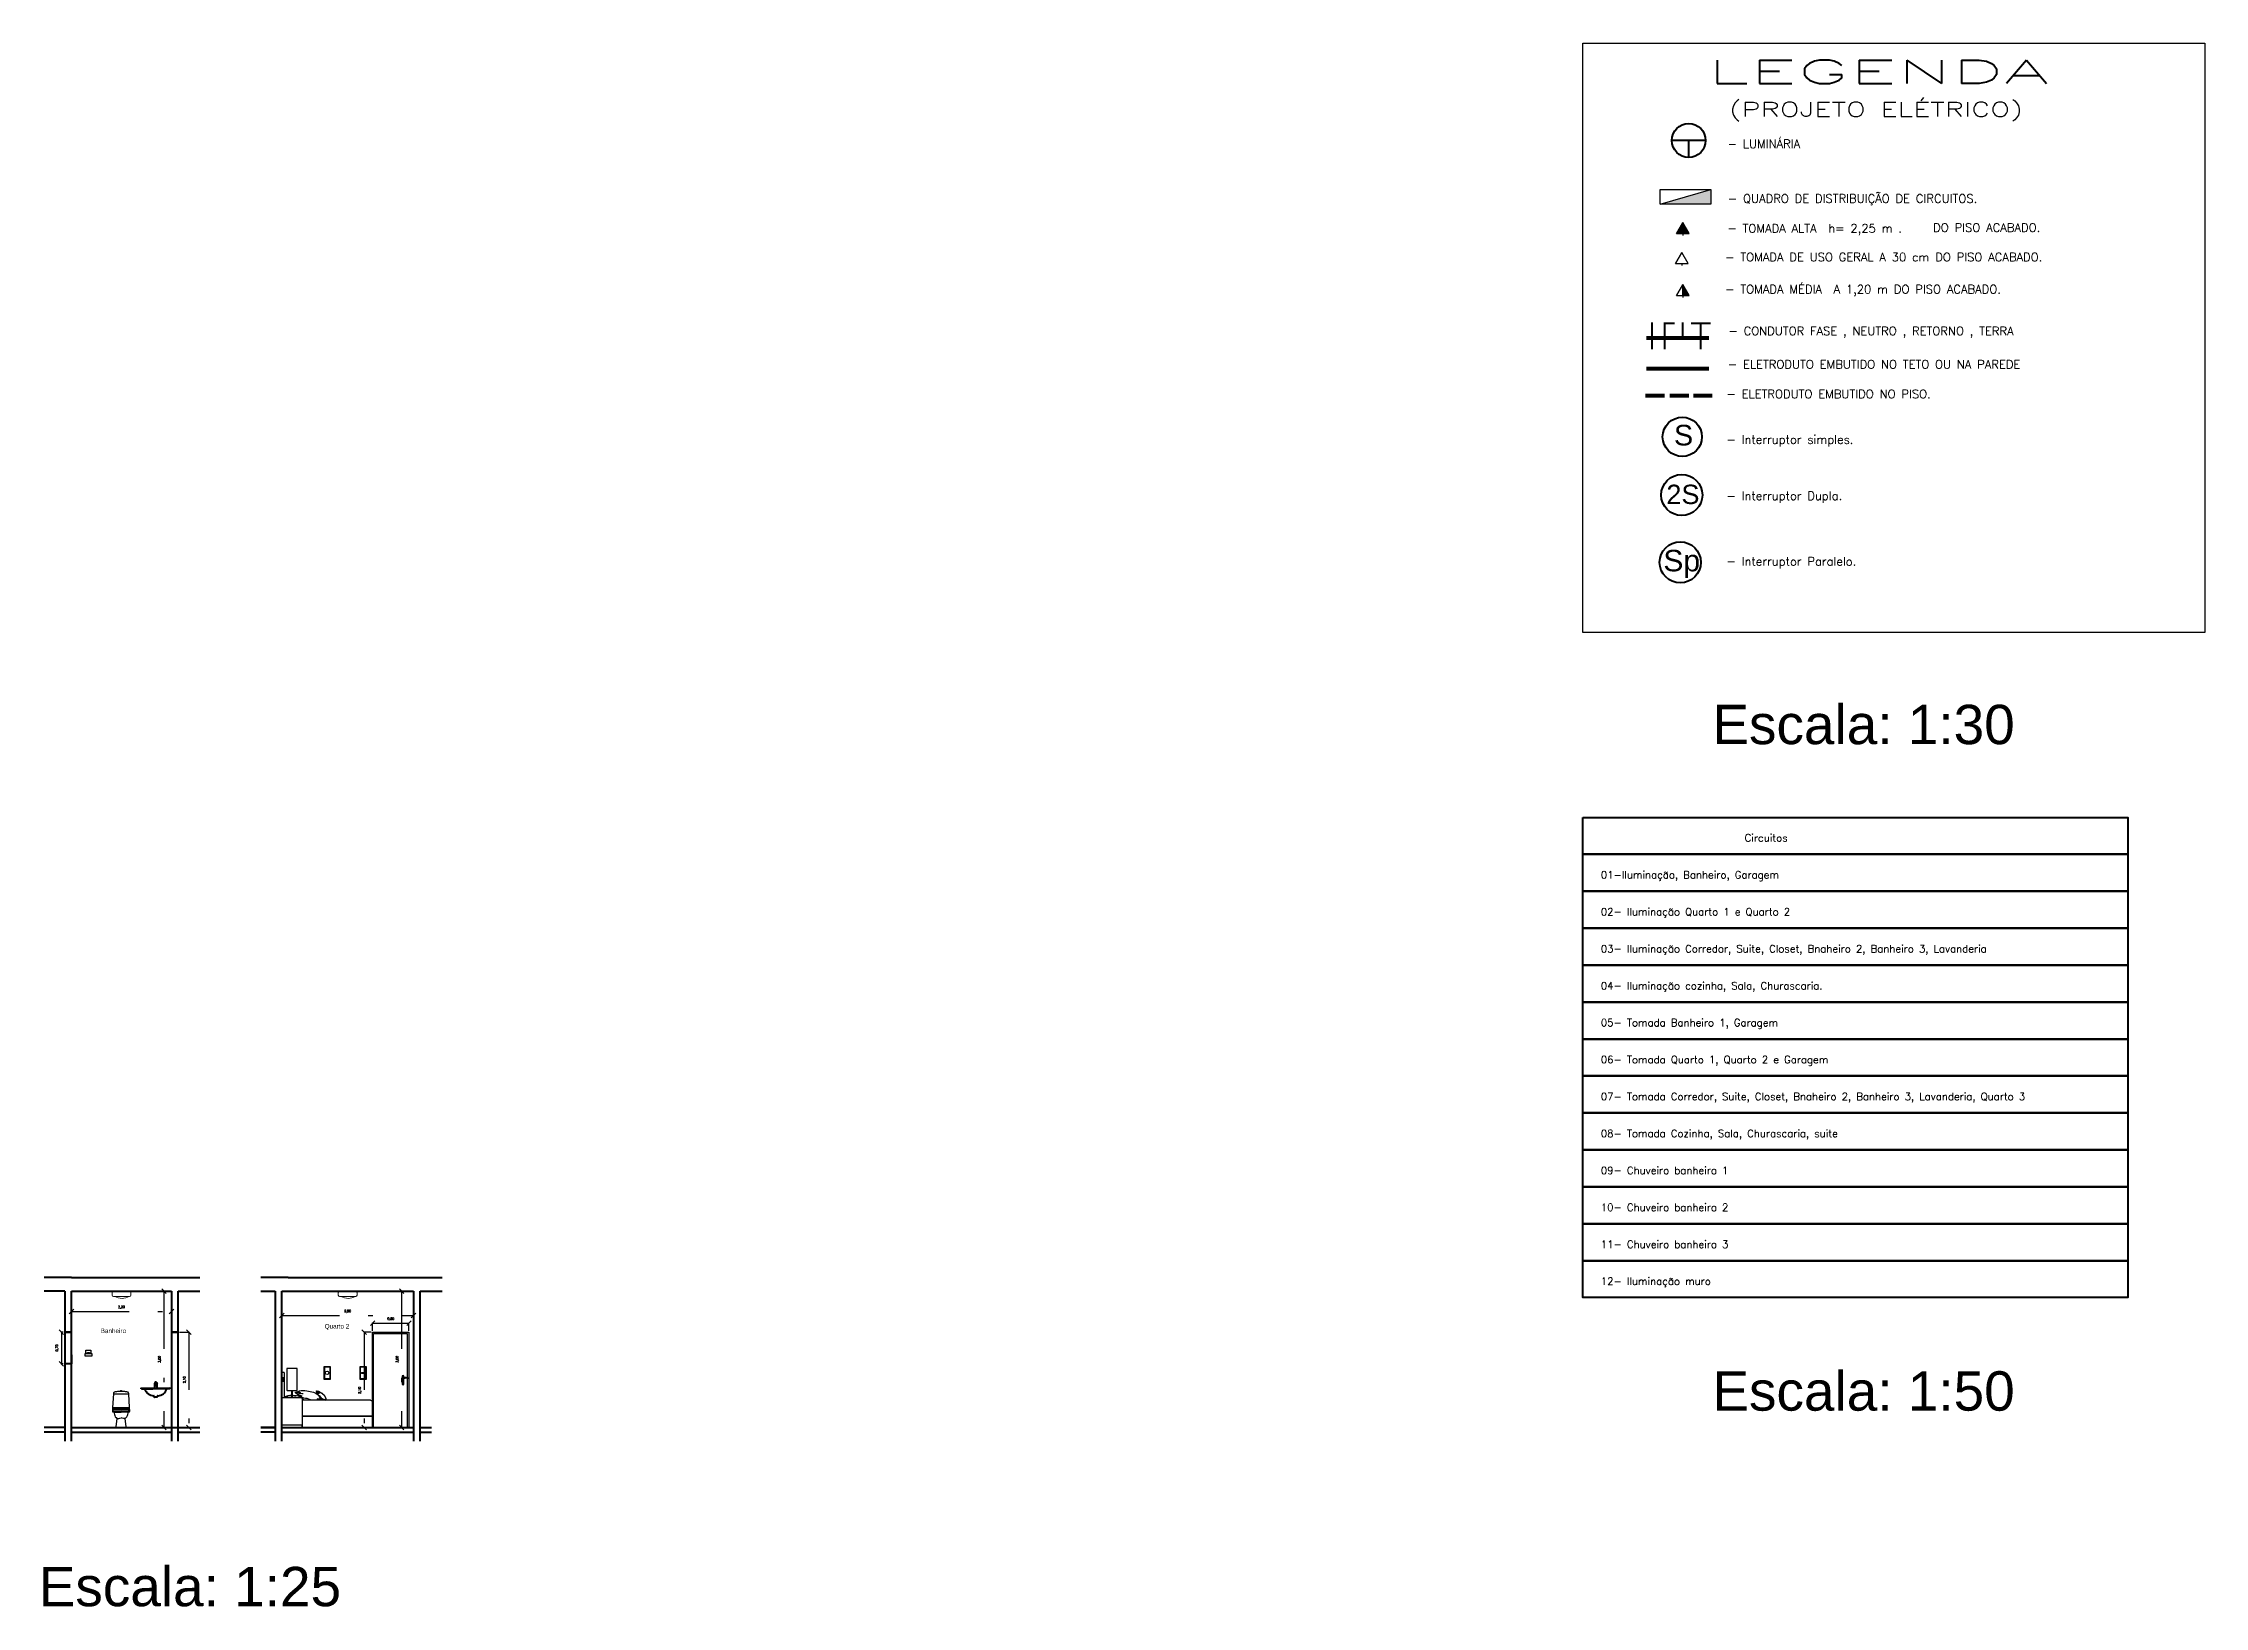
# Model space of a CAD drawing. Header units: millimetres. Extents: x 396 to 499, y 2220 to 2260.
# Drawn here: x 395.72 to 443.33, y 2220.16 to 2254.59 of the extents above; entities that cross this region are included whole.
import ezdxf
from ezdxf.enums import TextEntityAlignment as Align

# ---------------------------------------------------------------- set-up
doc = ezdxf.new("R2010")
doc.units = ezdxf.units.MM
for name, pattern in [('DASHED2', [0.375, 0.25, -0.125]), ('HIDDEN', [0.375, 0.25, -0.125]), ('JIS_02_1.0', [2, 1, -1]), ('TRAÇOPONTOX2', [50.8, 25.4, -12.7, 0, -12.7])]:
    doc.linetypes.add(name, pattern=pattern)
for name, color, linetype in [('3', 3, 'Continuous'), ('7', 7, 'Continuous'), ('Auxiliar', 3, 'Continuous'), ('Cortes', 3, 'TRAÇOPONTOX2'), ('DETALHES', 4, 'Continuous'), ('Elotroduto_piso', 1, 'JIS_02_1.0'), ('Elétrica', 1, 'Continuous'), ('Fiação', 6, 'Continuous'), ('ID-WC', 7, 'Continuous'), ('Janelas', 5, 'Continuous'), ('LEGENDAS', 7, 'Continuous'), ('MOBILIA', 254, 'Continuous'), ('MOBILIAS', 7, 'Continuous'), ('Paredes', 2, 'Continuous'), ('Piso', 3, 'Continuous'), ('Portas', 4, 'Continuous'), ('Quadro de Carga', 7, 'Continuous'), ('WC-DET', 8, 'Continuous'), ('WC-DET1', 8, 'Continuous'), ('WC-OUTL', 7, 'Continuous'), ('WC-SERIAL', 4, 'Continuous')]:
    doc.layers.add(name, color=color, linetype=linetype)
doc.layers.add('a_MUEBLE', color=3, linetype='Continuous', lineweight=5)
doc.styles.add('ROMANS', font='ROMANS.SHX', dxfattribs={"height": 0.05})
doc.styles.get("Standard").update_dxf_attribs({"font": 'arial.ttf'})
doc.dimstyles.new('Cotas internas', dxfattribs={"dimtxt": 0.05, "dimasz": 0.1, "dimexe": 0.01, "dimexo": 0.03, "dimgap": 0.0625, "dimtad": 1, "dimzin": 1, "dimtxsty": 'ROMANS', "dimblk": 'OBLIQUE', "dimcen": 2.5, "dimadec": 0, "dimazin": 0, "dimtfac": 1, "dimtmove": 0, "dimatfit": 3, "dimfxl": 1, "dimarcsym": 0})

msp = doc.modelspace()

# ---------------------------------------------------------------- texts
at = {"layer": 'Cortes', "lineweight": 100, "ltscale": 0.1, "char_height": 0.86653, "attachment_point": 1}
for s, insert in [('Escala: 1:30', (432.481, 2240.019)), ('Escala: 1:50', (432.481, 2225.341)), ('Escala: 1:25', (395.617, 2221.034))]:
    msp.add_mtext_dynamic_manual_height_columns(s, width=8.57119, gutter_width=4.333, heights=[0], dxfattribs=dict(at, insert=insert))
at = {"layer": 'Elétrica', "lineweight": 100, "ltscale": 0.1, "attachment_point": 1}
for s, width, gutter_width, insert, char_height in [('S', 0.62328, 2.269, (431.636, 2246.185), 0.454), ('2S', 0.58565, 2.132, (431.469, 2244.867), 0.4264), ('Sp', 0.65087, 2.369, (431.402, 2243.432), 0.4739)]:
    msp.add_mtext_dynamic_manual_height_columns(s, width=width, gutter_width=gutter_width, heights=[0], dxfattribs=dict(at, insert=insert, char_height=char_height))
at = {"layer": 'LEGENDAS', "color": 7, "style": 'ROMANS'}
for s, height, width, p in [('LEGENDA', 0.513, 2.5, (432.365, 2253.705)), ('(PROJETO ELÉTRICO)', 0.31086, 1.5, (432.847, 2252.977))]:
    msp.add_text(s, height=height, dxfattribs=dict(at, width=width)).set_placement(p)
at = {"layer": 'LEGENDAS', "color": 7, "linetype": 'HIDDEN', "style": 'ROMANS'}
for s, height, p in [('- LUMINÁRIA ', 0.18654, (432.818, 2252.28)), ('DO PISO ACABADO.', 0.18654, (437.345, 2250.436)), ('- ELETRODUTO EMBUTIDO NO PISO.', 0.18654, (432.791, 2246.771)), ('- Interruptor simples.', 0.18654, (432.791, 2245.768)), ('- Interruptor Dupla.', 0.18654, (432.791, 2244.529)), ('- Interruptor Paralelo.', 0.18654, (432.791, 2243.085)), ('                          Circuitos', 0.1635, (430.025, 2237.006)), ('01-Iluminação, Banheiro, Garagem', 0.1635, (430.025, 2236.192)), ('02- Iluminação Quarto 1 e Quarto 2', 0.1635, (430.025, 2235.379)), ('03- Iluminação Corredor, Suite, Closet, Bnaheiro 2, Banheiro 3, Lavanderia  ', 0.1635, (430.025, 2234.565)), ('04- Iluminação cozinha, Sala, Churascaria.', 0.1635, (430.025, 2233.751)), ('05- Tomada Banheiro 1, Garagem', 0.1635, (430.025, 2232.938)), ('06- Tomada Quarto 1, Quarto 2 e Garagem', 0.1635, (430.025, 2232.124)), ('07- Tomada Corredor, Suite, Closet, Bnaheiro 2, Banheiro 3, Lavanderia, Quarto 3', 0.1635, (430.025, 2231.311)), ('08- Tomada Cozinha, Sala, Churascaria, suite', 0.1635, (430.025, 2230.497)), ('09- Chuveiro banheiro 1', 0.1635, (430.025, 2229.684)), ('10- Chuveiro banheiro 2', 0.1635, (430.025, 2228.87)), ('11- Chuveiro banheiro 3', 0.1635, (430.025, 2228.056)), ('12- Iluminação muro', 0.1635, (430.025, 2227.243))]:
    msp.add_text(s, height=height, dxfattribs=at).set_placement(p)
at = {"layer": 'LEGENDAS', "color": 7, "style": 'ROMANS'}
for s, p in [('- QUADRO DE DISTRIBUIÇÃO DE CIRCUITOS.', (432.823, 2251.076)), ('- TOMADA ALTA  h= 2,25 m .', (432.812, 2250.418)), ('- TOMADA DE USO GERAL A 30 cm DO PISO ACABADO.', (432.762, 2249.786)), ('- TOMADA MÉDIA  A 1,20 m DO PISO ACABADO.', (432.762, 2249.079)), ('- CONDUTOR FASE , NEUTRO , RETORNO , TERRA', (432.834, 2248.159)), ('- ELETRODUTO EMBUTIDO NO TETO OU NA PAREDE', (432.822, 2247.424))]:
    msp.add_text(s, height=0.18654, dxfattribs=at).set_placement(p)
at = {"layer": 'Paredes', "lineweight": 100, "ltscale": 0.05, "char_height": 0.1, "attachment_point": 1}
for s, insert in [(' Quarto 2', (401.877, 2226.382)), (' Banheiro', (396.944, 2226.282))]:
    msp.add_mtext_dynamic_manual_height_columns(s, width=0.97738, gutter_width=12.5, heights=[0], dxfattribs=dict(at, insert=insert))

# ---------------------------------------------------------------- blocks, each defined once
blk = doc.blocks.new('C188F')
at = {"linetype": 'Continuous'}
for points in [[(-0.154, 0.34), (0, 0.34)], [(0.154, 0.34), (0, 0.34)]]:
    blk.add_lwpolyline(points, dxfattribs=at)
at = {"color": 2}
blk.add_point((0, 0), dxfattribs=at)
at = {"layer": 'WC-DET1', "color": 8, "linetype": 'Continuous'}
for points in [[(-0.168, 0.742), (0, 0.742), (0.168, 0.742)], [(-0.171, 0.344), (-0.171, 0.35)], [(0.171, 0.344), (0.171, 0.35)]]:
    blk.add_lwpolyline(points, dxfattribs=at)
at = {"layer": 'WC-DET1', "color": 7, "linetype": 'Continuous'}
for points in [[(0.024, 0.793, -0.001756), (0, 0.795, -0.001756), (-0.024, 0.793)], [(0.178, 0.415), (0.177, 0.426, 0.374432), (0.169, 0.434, 0.06026), (0.16, 0.434, -0.006809), (0.133, 0.431, -0.001764), (0.115, 0.429), (0, 0.429), (-0.115, 0.429, -0.001764), (-0.133, 0.431, -0.006809), (-0.16, 0.434, 0.06026), (-0.169, 0.434, 0.374432), (-0.177, 0.426), (-0.178, 0.415)], [(0.178, 0.415, -0.017394), (0, 0.418, -0.017394), (-0.178, 0.415)], [(-0.173, 0.35), (-0.172, 0.382, -0.365555), (-0.164, 0.391), (-0.076, 0.392), (0, 0.392)], [(-0.091, 0.2, 0.147539), (-0.052, 0.201, -0.080508), (0, 0.209, -0.080508)], [(0.173, 0.35), (0.172, 0.382, 0.365555), (0.164, 0.391), (0.076, 0.392), (0, 0.392)], [(0.091, 0.2, -0.147539), (0.052, 0.201, 0.080508), (0, 0.209, 0.080508)]]:
    blk.add_lwpolyline(points, format="xyb", dxfattribs=at)
blk.add_lwpolyline([(0, 0.396), (-0.182, 0.395, -0.379824), (-0.184, 0.399, -0.062895), (-0.182, 0.404, -0.267218), (-0.171, 0.41, -0.00243), (-0.125, 0.41, 0.017519), (-0.095, 0.41, -0.010694), (0, 0.413, -0.010694), (0.095, 0.41, 0.017519), (0.125, 0.41, -0.00243), (0.171, 0.41, -0.267218), (0.182, 0.404, -0.062895), (0.184, 0.399, -0.379824), (0.182, 0.395)], format="xyb", close=True, dxfattribs=at)
for points in [[(-0.173, 0.35), (0, 0.35)], [(0.173, 0.35), (0, 0.35)]]:
    blk.add_lwpolyline(points, dxfattribs=at)
at = {"layer": 'WC-DET1', "color": 8, "linetype": 'Continuous'}
for points in [[(-0.158, 0.395), (-0.158, 0.393, 0.438194), (-0.156, 0.391), (-0.15, 0.391, 0.302505), (-0.148, 0.393), (-0.148, 0.395)], [(-0.118, 0.395), (-0.118, 0.394, 0.503025), (-0.115, 0.392), (-0.101, 0.392, 0.192889), (-0.099, 0.393), (-0.098, 0.395)], [(0.119, 0.395), (0.119, 0.394), (0.119, 0.393, -0.343831), (0.116, 0.392), (0.101, 0.392, -0.192889), (0.099, 0.393), (0.098, 0.395)], [(0.158, 0.395), (0.158, 0.393, -0.438194), (0.156, 0.391), (0.15, 0.391, -0.302505), (0.148, 0.393), (0.148, 0.395)]]:
    blk.add_lwpolyline(points, format="xyb", dxfattribs=at)
at = {"layer": 'WC-OUTL'}
blk.add_line((0.114, 0), (-0.114, 0), dxfattribs=at)
at = {"layer": 'WC-OUTL', "linetype": 'Continuous'}
for points in [[(-0.024, 0.793, -0.005882), (-0.082, 0.789, 0.014755), (-0.117, 0.785, 0.035824), (-0.142, 0.781, 0.085708), (-0.153, 0.776, 0.244822), (-0.168, 0.747), (-0.168, 0.739), (-0.188, 0.441, 0.283805), (-0.178, 0.428, 0.267863), (-0.186, 0.416), (-0.189, 0.354, 0.141125), (-0.187, 0.348, 0.233942), (-0.178, 0.344), (-0.17, 0.344, -0.111418), (-0.154, 0.34, 0.074127), (-0.149, 0.286, 0.178197), (-0.091, 0.2), (-0.114, 0.012), (-0.114, 0)], [(0.114, 0), (0.114, 0.012), (0.091, 0.2, 0.178197), (0.149, 0.286, 0.074127), (0.154, 0.34, -0.111418), (0.17, 0.344), (0.178, 0.344, 0.233942), (0.187, 0.348, 0.141125), (0.189, 0.354), (0.186, 0.416, 0.267863), (0.178, 0.428, 0.283805), (0.188, 0.441), (0.168, 0.739), (0.168, 0.747, 0.244822), (0.153, 0.776, 0.085708), (0.142, 0.781, 0.035824), (0.117, 0.785, 0.014755), (0.082, 0.789, -0.005882), (0.024, 0.793, -0.005882)]]:
    blk.add_lwpolyline(points, format="xyb", dxfattribs=at)
at = {"layer": 'WC-OUTL'}
blk.add_lwpolyline([(0.024, 0.793, 0.346529), (0.012, 0.804), (-0.012, 0.804, 0.346529), (-0.024, 0.793)], format="xyb", dxfattribs=at)
at = {"layer": 'WC-SERIAL', "flags": 3}
blk.add_attdef('SERIAL', text='', height=0.03, dxfattribs=at).set_placement((-0.001, 0.288), align=Align.TOP_CENTER)
blk = doc.blocks.new('CAMA COPETE MESITA LAMPARA VISTA LATERAL')
for p, q in [((-0.049, 1.208), (0, 1.208)), ((-0.049, 1.208), (-0.049, 0.65)), ((0, 1.208), (0, 0)), ((-2, 0.55), (-2, 0.25)), ((-1.95, 0.6), (-0.448, 0.6)), ((-0.448, 0.65), (0, 0.65)), ((-0.448, 0.65), (-0.448, 0.05)), ((-1.954, 0), (-1.904, 0)), ((-0.448, 0.05), (0, 0.05))]:
    blk.add_line(p, q)
blk.add_lwpolyline([(-0.117, 0.817), (-0.331, 0.817, -0.414214), (-0.337, 0.823), (-0.337, 1.296, -0.414214), (-0.331, 1.302), (-0.117, 1.302, -0.414214), (-0.111, 1.296), (-0.111, 0.823, -0.414214)], format="xyb", close=True)
for points in [[(-0.049, 1.096), (0, 1.096), (0, 1.085), (-0.049, 1.085)], [(-0.049, 1.062), (0, 1.062), (0, 1.051), (-0.049, 1.051)], [(-0.049, 1.028), (0, 1.028), (0, 1.017), (-0.049, 1.017)], [(-0.309, 0.65), (-0.139, 0.65), (-0.139, 0.664), (-0.309, 0.664)], [(-0.23, 0.664), (-0.218, 0.664), (-0.218, 0.817), (-0.23, 0.817)], [(-0.448, 0), (-2, 0), (-2, 0.25), (-0.448, 0.25)], [(-0.448, 0.05), (0, 0.05), (0, 0), (-0.448, 0)]]:
    blk.add_lwpolyline(points, close=True)
blk.add_lwpolyline([(-1.95, 0.6), (-0.448, 0.6), (-0.448, 0.25), (-2, 0.25), (-2, 0.55)])
for centre, radius, start, end in [((-1.95, 0.55), 0.05, 90, 180), ((-0.97, 0.599), 0.00317, 154.8484, 319.1794), ((-0.815, 0.601), 0.159, 125.5312, 180.399), ((-0.864, 0.586), 0.106, 154.0658, 172.5524), ((-1.007, 0.796), 0.203, 281.0834, 313.0331), ((-0.981, 0.66), 0.0625, 282.4975, 325.3919), ((-0.908, 0.573), 0.0631, 133.8449, 148.7399), ((-0.745, 0.603), 0.205, 97.3476, 141.8738), ((-0.872, 0.631), 0.00634, 123.4242, 287.7552), ((-0.603, 0.473), 0.317, 94.1071, 148.9748), ((-0.728, 1.007), 0.407, 249.6592, 294.9491), ((-0.703, 0.5), 0.212, 122.6417, 141.1283), ((-0.826, 0.748), 0.125, 251.0733, 293.9678), ((-0.792, 0.522), 0.126, 102.4208, 117.3157), ((-0.632, 0.553), 0.28, 122.3956, 134.7731), ((-0.75, 0.732), 0.0749, 106.5818, 143.7097), ((-0.87, 0.816), 0.103, 308.5687, 351.2252), ((-0.93, 0.824), 0.168, 325.3526, 351.2486), ((-0.767, 0.804), 0.00591, 303.5432, 144.5317), ((-0.482, 0.405), 0.41, 65.9235, 110.4497), ((-0.567, 0.974), 0.336, 271.7445, 319.8244), ((-0.289, 0.485), 0.222, 135.8579, 148.974), ((-0.341, 0.201), 0.559, 90.9714, 103.349), ((-0.473, 0.897), 0.206, 277.1445, 319.801), ((-0.289, 0.485), 0.222, 86.6861, 132.2307), ((-0.356, 0.629), 0.15, 75.1576, 112.2855), ((-0.31, 0.769), 0.0118, 272.1191, 113.1076), ((-0.211, 0.427), 0.287, 93.7378, 103.0287), ((-0.211, 0.427), 0.287, 58.5025, 91.4817), ((-0.103, 0.571), 0.105, 67.7366, 104.8645), ((-0.16, 0.768), 0.144, 305.0083, 312.38), ((-0.218, 0.83), 0.236, 310.1248, 312.4034), ((-0.059, 0.664), 0.00827, 264.6981, 105.6866)]:
    blk.add_arc(centre, radius, start, end)
blk = doc.blocks.new('_Oblique')
at = {"color": 0, "linetype": 'ByBlock', "lineweight": -2}
blk.add_line((-0.5, -0.5), (0.5, 0.5), dxfattribs=at)
blk = doc.blocks.new('*D41')
at = {"layer": 'Cortes', "color": 0, "lineweight": -2, "ltscale": 0.05, "transparency": 16777216}
for p, q in [((396.339, 2227.074), (396.339, 2226.65)), ((398.541, 2227.074), (398.541, 2226.65)), ((396.339, 2226.66), (398.541, 2226.66))]:
    blk.add_line(p, q, dxfattribs=at)
at = {"layer": 'Defpoints', "color": 0, "lineweight": 100, "ltscale": 0.05, "transparency": 16777216}
for p in [(396.339, 2227.104), (398.541, 2227.104), (398.541, 2226.66)]:
    blk.add_point(p, dxfattribs=at)
at = {"layer": 'Cortes', "color": 0, "lineweight": -2, "ltscale": 0.05, "transparency": 16777216, "xscale": 0.1, "yscale": 0.1, "zscale": 0.1, "rotation": 180}
blk.add_blockref('_Oblique', (396.339, 2226.66), dxfattribs=at)
at = {"layer": 'Cortes', "color": 0, "lineweight": -2, "ltscale": 0.05, "transparency": 16777216, "xscale": 0.1, "yscale": 0.1, "zscale": 0.1}
blk.add_blockref('_Oblique', (398.541, 2226.66), dxfattribs=at)
at = {"layer": 'Cortes', "color": 0, "lineweight": 100, "ltscale": 0.05, "transparency": 16777216, "insert": (397.44, 2226.752), "char_height": 0.05, "attachment_point": 5, "style": 'ROMANS'}
blk.add_mtext('2,20', dxfattribs=at)
blk = doc.blocks.new('*D42')
at = {"layer": 'Cortes', "color": 0, "lineweight": -2, "ltscale": 0.05, "transparency": 16777216}
for p, q in [((398.511, 2227.104), (398.366, 2227.104)), ((398.376, 2227.104), (398.376, 2224.104)), ((398.511, 2224.104), (398.366, 2224.104))]:
    blk.add_line(p, q, dxfattribs=at)
at = {"layer": 'Defpoints', "color": 0, "lineweight": 100, "ltscale": 0.05, "transparency": 16777216}
for p in [(398.541, 2227.104), (398.376, 2224.104), (398.541, 2224.104)]:
    blk.add_point(p, dxfattribs=at)
at = {"layer": 'Cortes', "color": 0, "lineweight": -2, "ltscale": 0.05, "transparency": 16777216, "xscale": 0.1, "yscale": 0.1, "zscale": 0.1}
for p, rotation in [((398.376, 2227.104), 90), ((398.376, 2224.104), 270)]:
    blk.add_blockref('_Oblique', p, dxfattribs=dict(at, rotation=rotation))
at = {"layer": 'Cortes', "color": 0, "lineweight": 100, "ltscale": 0.05, "transparency": 16777216, "insert": (398.284, 2225.604), "char_height": 0.05, "attachment_point": 5, "rotation": 90, "style": 'ROMANS'}
blk.add_mtext('3,00', dxfattribs=at)
blk = doc.blocks.new('*D43')
at = {"layer": 'Cortes', "color": 0, "lineweight": -2, "ltscale": 0.05, "transparency": 16777216}
for p, q in [((396.159, 2226.204), (396.106, 2226.204)), ((396.116, 2226.204), (396.116, 2225.504)), ((396.159, 2225.504), (396.106, 2225.504))]:
    blk.add_line(p, q, dxfattribs=at)
at = {"layer": 'Defpoints', "color": 0, "lineweight": 100, "ltscale": 0.05, "transparency": 16777216}
for p in [(396.189, 2226.204), (396.116, 2225.504), (396.189, 2225.504)]:
    blk.add_point(p, dxfattribs=at)
at = {"layer": 'Cortes', "color": 0, "lineweight": -2, "ltscale": 0.05, "transparency": 16777216, "xscale": 0.1, "yscale": 0.1, "zscale": 0.1}
for p, rotation in [((396.116, 2226.204), 90), ((396.116, 2225.504), 270)]:
    blk.add_blockref('_Oblique', p, dxfattribs=dict(at, rotation=rotation))
at = {"layer": 'Cortes', "color": 0, "lineweight": 100, "ltscale": 0.05, "transparency": 16777216, "insert": (396.023, 2225.854), "char_height": 0.05, "attachment_point": 5, "rotation": 90, "style": 'ROMANS'}
blk.add_mtext('0,70', dxfattribs=at)
blk = doc.blocks.new('*D44')
at = {"layer": 'Cortes', "color": 0, "lineweight": -2, "ltscale": 0.05, "transparency": 16777216}
for p, q in [((398.719, 2226.204), (398.936, 2226.204)), ((398.926, 2226.204), (398.926, 2224.104)), ((398.719, 2224.104), (398.936, 2224.104))]:
    blk.add_line(p, q, dxfattribs=at)
at = {"layer": 'Defpoints', "color": 0, "lineweight": 100, "ltscale": 0.05, "transparency": 16777216}
for p in [(398.689, 2226.204), (398.689, 2224.104), (398.926, 2224.104)]:
    blk.add_point(p, dxfattribs=at)
at = {"layer": 'Cortes', "color": 0, "lineweight": -2, "ltscale": 0.05, "transparency": 16777216, "xscale": 0.1, "yscale": 0.1, "zscale": 0.1}
for p, rotation in [((398.926, 2226.204), 90), ((398.926, 2224.104), 270)]:
    blk.add_blockref('_Oblique', p, dxfattribs=dict(at, rotation=rotation))
at = {"layer": 'Cortes', "color": 0, "lineweight": 100, "ltscale": 0.05, "transparency": 16777216, "insert": (398.833, 2225.154), "char_height": 0.05, "attachment_point": 5, "rotation": 90, "style": 'ROMANS'}
blk.add_mtext('2,10', dxfattribs=at)
blk = doc.blocks.new('*D45')
at = {"layer": 'Cortes', "color": 0, "lineweight": -2, "ltscale": 0.05, "transparency": 16777216}
for p, q in [((400.972, 2227.074), (400.972, 2226.559)), ((403.872, 2227.074), (403.872, 2226.559)), ((400.972, 2226.569), (403.872, 2226.569))]:
    blk.add_line(p, q, dxfattribs=at)
at = {"layer": 'Defpoints', "color": 0, "lineweight": 100, "ltscale": 0.05, "transparency": 16777216}
for p in [(400.972, 2227.104), (403.872, 2227.104), (403.872, 2226.569)]:
    blk.add_point(p, dxfattribs=at)
at = {"layer": 'Cortes', "color": 0, "lineweight": -2, "ltscale": 0.05, "transparency": 16777216, "xscale": 0.1, "yscale": 0.1, "zscale": 0.1, "rotation": 180}
blk.add_blockref('_Oblique', (400.972, 2226.569), dxfattribs=at)
at = {"layer": 'Cortes', "color": 0, "lineweight": -2, "ltscale": 0.05, "transparency": 16777216, "xscale": 0.1, "yscale": 0.1, "zscale": 0.1}
blk.add_blockref('_Oblique', (403.872, 2226.569), dxfattribs=at)
at = {"layer": 'Cortes', "color": 0, "lineweight": 100, "ltscale": 0.05, "transparency": 16777216, "insert": (402.422, 2226.661), "char_height": 0.05, "attachment_point": 5, "style": 'ROMANS'}
blk.add_mtext('2,90', dxfattribs=at)
blk = doc.blocks.new('*D46')
at = {"layer": 'Cortes', "color": 0, "lineweight": -2, "ltscale": 0.05, "transparency": 16777216}
for p, q in [((403.842, 2227.104), (403.601, 2227.104)), ((403.611, 2227.104), (403.611, 2224.104)), ((403.842, 2224.104), (403.601, 2224.104))]:
    blk.add_line(p, q, dxfattribs=at)
at = {"layer": 'Defpoints', "color": 0, "lineweight": 100, "ltscale": 0.05, "transparency": 16777216}
for p in [(403.872, 2227.104), (403.611, 2224.104), (403.872, 2224.104)]:
    blk.add_point(p, dxfattribs=at)
at = {"layer": 'Cortes', "color": 0, "lineweight": -2, "ltscale": 0.05, "transparency": 16777216, "xscale": 0.1, "yscale": 0.1, "zscale": 0.1}
for p, rotation in [((403.611, 2227.104), 90), ((403.611, 2224.104), 270)]:
    blk.add_blockref('_Oblique', p, dxfattribs=dict(at, rotation=rotation))
at = {"layer": 'Cortes', "color": 0, "lineweight": 100, "ltscale": 0.05, "transparency": 16777216, "insert": (403.519, 2225.604), "char_height": 0.05, "attachment_point": 5, "rotation": 90, "style": 'ROMANS'}
blk.add_mtext('3,00', dxfattribs=at)
blk = doc.blocks.new('*D47')
at = {"layer": 'Cortes', "color": 0, "lineweight": -2, "ltscale": 0.05, "transparency": 16777216}
for p, q in [((402.972, 2226.234), (402.972, 2226.409)), ((402.972, 2226.399), (403.772, 2226.399)), ((403.772, 2226.234), (403.772, 2226.409))]:
    blk.add_line(p, q, dxfattribs=at)
at = {"layer": 'Defpoints', "color": 0, "lineweight": 100, "ltscale": 0.05, "transparency": 16777216}
for p in [(403.772, 2226.399), (402.972, 2226.204), (403.772, 2226.204)]:
    blk.add_point(p, dxfattribs=at)
at = {"layer": 'Cortes', "color": 0, "lineweight": -2, "ltscale": 0.05, "transparency": 16777216, "xscale": 0.1, "yscale": 0.1, "zscale": 0.1, "rotation": 180}
blk.add_blockref('_Oblique', (402.972, 2226.399), dxfattribs=at)
at = {"layer": 'Cortes', "color": 0, "lineweight": -2, "ltscale": 0.05, "transparency": 16777216, "xscale": 0.1, "yscale": 0.1, "zscale": 0.1}
blk.add_blockref('_Oblique', (403.772, 2226.399), dxfattribs=at)
at = {"layer": 'Cortes', "color": 0, "lineweight": 100, "ltscale": 0.05, "transparency": 16777216, "insert": (403.372, 2226.491), "char_height": 0.05, "attachment_point": 5, "style": 'ROMANS'}
blk.add_mtext('0,80', dxfattribs=at)
blk = doc.blocks.new('*D48')
at = {"layer": 'Cortes', "color": 0, "lineweight": -2, "ltscale": 0.05, "transparency": 16777216}
for p, q in [((402.942, 2226.204), (402.775, 2226.204)), ((402.785, 2226.204), (402.785, 2224.104)), ((402.942, 2224.104), (402.775, 2224.104))]:
    blk.add_line(p, q, dxfattribs=at)
at = {"layer": 'Defpoints', "color": 0, "lineweight": 100, "ltscale": 0.05, "transparency": 16777216}
for p in [(402.972, 2226.204), (402.785, 2224.104), (402.972, 2224.104)]:
    blk.add_point(p, dxfattribs=at)
at = {"layer": 'Cortes', "color": 0, "lineweight": -2, "ltscale": 0.05, "transparency": 16777216, "xscale": 0.1, "yscale": 0.1, "zscale": 0.1}
for p, rotation in [((402.785, 2226.204), 90), ((402.785, 2224.104), 270)]:
    blk.add_blockref('_Oblique', p, dxfattribs=dict(at, rotation=rotation))
at = {"layer": 'Cortes', "color": 0, "lineweight": 100, "ltscale": 0.05, "transparency": 16777216, "insert": (402.693, 2224.922), "char_height": 0.05, "attachment_point": 5, "rotation": 90, "style": 'ROMANS'}
blk.add_mtext('2,10', dxfattribs=at)

# ---------------------------------------------------------------- dimensions: what is measured, and where the dimension line sits
at = {"layer": 'Cortes', "lineweight": 100, "ltscale": 0.05}
for base, p1, p2, picture, middle in [((398.541, 2226.66), (396.339, 2227.104), (398.541, 2227.104), '*D41', (397.44, 2226.752)), ((403.872, 2226.569), (400.972, 2227.104), (403.872, 2227.104), '*D45', (402.422, 2226.661))]:
    dim = msp.add_linear_dim(base=base, p1=p1, p2=p2, dimstyle='Cotas internas', dxfattribs=at)
    dim.commit()
    dim.dimension.update_dxf_attribs({"geometry": picture, "text_midpoint": middle})
for base, p1, p2, picture, middle in [((398.376, 2224.104), (398.541, 2227.104), (398.541, 2224.104), '*D42', (398.284, 2225.604)), ((396.116, 2225.504), (396.189, 2226.204), (396.189, 2225.504), '*D43', (396.023, 2225.854)), ((398.926, 2224.104), (398.689, 2226.204), (398.689, 2224.104), '*D44', (398.833, 2225.154))]:
    dim = msp.add_linear_dim(base=base, p1=p1, p2=p2, angle=90, dimstyle='Cotas internas', dxfattribs=at)
    dim.commit()
    dim.dimension.update_dxf_attribs({"geometry": picture, "text_midpoint": middle})
for base, p1, p2, picture, middle in [((403.611, 2224.104), (403.872, 2227.104), (403.872, 2224.104), '*D46', (403.611, 2225.604)), ((402.785, 2224.104), (402.972, 2226.204), (402.972, 2224.104), '*D48', (402.785, 2224.922))]:
    dim = msp.add_linear_dim(base=base, p1=p1, p2=p2, angle=90, dimstyle='Cotas internas', dxfattribs=at)
    dim.commit()
    dim.dimension.update_dxf_attribs({"geometry": picture, "text_midpoint": middle, "dimtype": 160})
dim = msp.add_linear_dim(base=(403.772, 2226.399), p1=(402.972, 2226.204), p2=(403.772, 2226.204), dimstyle='Cotas internas', dxfattribs=at)
dim.commit()
dim.dimension.update_dxf_attribs({"geometry": '*D47', "text_midpoint": (403.372, 2226.399), "dimtype": 160})

# ---------------------------------------------------------------- linework, layer by layer
at = {"layer": '3'}
msp.add_circle((403.642, 2225.11), 0.00645, dxfattribs=at)
at = {"layer": '7'}
for points in [[(403.658, 2225.202), (403.658, 2225.238, 0.5), (403.626, 2225.238), (403.626, 2225.053, 0.5), (403.658, 2225.053), (403.658, 2225.179)], [(403.658, 2225.192, 0.022744), (403.642, 2225.191, 1.163667), (403.645, 2225.172, 0.04919), (403.652, 2225.176, -0.063418), (403.702, 2225.194)]]:
    msp.add_lwpolyline(points, format="xyb", dxfattribs=at)
for points in [[(403.637, 2225.089, 1), (403.647, 2225.091), (403.647, 2225.103, 3), (403.637, 2225.103)], [(403.761, 2225.189, 0.169516), (403.653, 2225.201, 0.570247), (403.653, 2225.198), (403.661, 2225.188, 0.291097), (403.664, 2225.187, -0.161182), (403.76, 2225.186, 0.572691)]]:
    msp.add_lwpolyline(points, format="xyb", close=True, dxfattribs=at)
msp.add_lwpolyline([(403.658, 2225.192), (403.658, 2225.192)], dxfattribs=at)
msp.add_arc((403.642, 2225.182), 0.0129, 52.2931, 340.4064, dxfattribs=at)
at = {"layer": 'a_MUEBLE', "linetype": 'ByBlock'}
for p, q in [((397.234, 2227.076), (397.234, 2227.019)), ((397.617, 2227.104), (397.262, 2227.104)), ((397.262, 2226.99), (397.617, 2226.99)), ((397.646, 2227.019), (397.646, 2227.076)), ((402.216, 2227.076), (402.216, 2227.019)), ((402.6, 2227.104), (402.245, 2227.104)), ((402.245, 2226.99), (402.6, 2226.99)), ((402.628, 2227.019), (402.628, 2227.076))]:
    msp.add_line(p, q, dxfattribs=at)
for centre, start, end in [((397.262, 2227.076), 90, 180), ((397.262, 2227.019), 180, 270), ((397.617, 2227.076), 0, 90), ((397.617, 2227.019), 270, 0), ((402.245, 2227.076), 90, 180), ((402.245, 2227.019), 180, 270), ((402.6, 2227.076), 0, 90), ((402.6, 2227.019), 270, 0)]:
    msp.add_arc(centre, 0.0285, start, end, dxfattribs=at)
at = {"layer": 'a_MUEBLE', "color": 8}
for centre in [(397.453, 2227.266), (402.435, 2227.266)]:
    msp.add_arc(centre, 0.319, 239.8697, 300.1303, dxfattribs=at)
at = {"layer": 'Auxiliar', "lineweight": 100, "ltscale": 0.05}
for p, q in [((396.339, 2227.404), (395.738, 2227.404)), ((396.339, 2227.404), (398.541, 2227.404)), ((398.541, 2227.404), (399.163, 2227.404)), ((401.11, 2227.404), (400.509, 2227.404)), ((401.11, 2227.404), (403.313, 2227.404)), ((403.313, 2227.404), (404.505, 2227.404)), ((396.189, 2227.104), (395.738, 2227.104)), ((396.339, 2227.104), (398.541, 2227.104)), ((398.689, 2227.104), (399.163, 2227.104)), ((400.509, 2227.104), (400.822, 2227.104)), ((400.972, 2227.104), (403.872, 2227.104)), ((404.022, 2227.104), (404.505, 2227.104))]:
    msp.add_line(p, q, dxfattribs=at)
at = {"layer": 'DETALHES', "color": 2}
msp.add_lwpolyline([(401.897, 2225.166), (402.047, 2225.166), (402.047, 2225.441), (401.897, 2225.441)], close=True, dxfattribs=at)
at = {"layer": 'DETALHES', "color": 3}
for points in [[(401.91, 2225.179), (402.035, 2225.179), (402.035, 2225.429), (401.91, 2225.429)], [(402.7, 2225.179), (402.825, 2225.179), (402.825, 2225.429), (402.7, 2225.429)], [(402.728, 2225.316), (402.797, 2225.316), (402.797, 2225.292), (402.728, 2225.292)]]:
    msp.add_lwpolyline(points, close=True, dxfattribs=at)
at = {"layer": 'DETALHES', "color": 2, "flags": 128}
msp.add_lwpolyline([(402.687, 2225.166), (402.837, 2225.166), (402.837, 2225.441), (402.687, 2225.441)], close=True, dxfattribs=at)
at = {"layer": 'DETALHES', "color": 3}
msp.add_circle((401.968, 2225.307), 0.0375, dxfattribs=at)
at = {"layer": 'Elotroduto_piso', "linetype": 'DASHED2', "const_width": 0.0878}
for points in [[(431.007, 2246.827), (431.433, 2246.827)], [(431.542, 2246.827), (431.968, 2246.827)], [(432.059, 2246.827), (432.484, 2246.827)]]:
    msp.add_lwpolyline(points, dxfattribs=at)
at = {"layer": 'Elétrica', "lineweight": 100, "ltscale": 0.1}
for p, q in [((432.334, 2252.448), (431.588, 2252.448)), ((431.961, 2252.075), (431.961, 2252.448)), ((431.961, 2252.448), (431.961, 2252.448))]:
    msp.add_line(p, q, dxfattribs=at)
at = {"layer": 'Elétrica', "const_width": 0.0878}
msp.add_lwpolyline([(431.024, 2247.424), (432.405, 2247.424)], dxfattribs=at)
at = {"layer": 'Elétrica', "lineweight": 100, "ltscale": 0.1}
for centre, radius in [((431.961, 2252.448), 0.373), ((431.82, 2245.92), 0.433), ((431.808, 2244.639), 0.453), ((431.774, 2243.156), 0.453)]:
    msp.add_circle(centre, radius, dxfattribs=at)
at = {"layer": 'Fiação'}
for points, const_width in [([(431.15, 2248.439), (431.15, 2247.849)], 0.0421), ([(431.431, 2248.439), (431.431, 2247.849)], 0.0421), ([(431.431, 2248.418), (431.648, 2248.418)], 0.0421), ([(431.83, 2248.439), (431.83, 2248.144)], 0.0421), ([(432.013, 2248.418), (432.441, 2248.418)], 0.0421), ([(432.223, 2248.439), (432.223, 2247.849)], 0.0421), ([(431.024, 2248.094), (432.405, 2248.094)], 0.0878)]:
    msp.add_lwpolyline(points, dxfattribs=dict(at, const_width=const_width))
at = {"layer": 'Janelas', "lineweight": 100, "ltscale": 0.05}
for p, q in [((396.339, 2226.204), (396.189, 2226.204)), ((396.189, 2226.204), (396.189, 2225.504)), ((396.339, 2225.504), (396.339, 2226.204)), ((396.339, 2225.504), (396.189, 2225.504)), ((396.339, 2225.704), (396.339, 2225.504))]:
    msp.add_line(p, q, dxfattribs=at)
at = {"layer": 'LEGENDAS', "color": 1}
for p, q in [((429.627, 2241.608), (429.627, 2254.589)), ((429.627, 2254.589), (443.328, 2254.589)), ((443.328, 2254.589), (443.328, 2241.608)), ((431.331, 2251.37), (432.45, 2251.37)), ((431.331, 2251.044), (432.45, 2251.37)), ((431.331, 2251.044), (431.331, 2251.37)), ((432.45, 2251.37), (432.45, 2251.044)), ((432.45, 2251.044), (431.331, 2251.044)), ((431.829, 2250.64), (431.689, 2250.398)), ((431.829, 2250.64), (431.689, 2250.398)), ((431.689, 2250.398), (431.829, 2250.64)), ((431.969, 2250.398), (431.829, 2250.64)), ((431.829, 2250.398), (431.829, 2250.64)), ((431.689, 2250.398), (431.969, 2250.398)), ((431.829, 2250.398), (431.829, 2250.351)), ((431.81, 2249.981), (431.67, 2249.739)), ((431.67, 2249.739), (431.81, 2249.981)), ((431.81, 2249.981), (431.67, 2249.739)), ((431.67, 2249.739), (431.95, 2249.739)), ((431.95, 2249.739), (431.81, 2249.981)), ((431.81, 2249.739), (431.81, 2249.692)), ((431.829, 2249.275), (431.689, 2249.032)), ((431.829, 2249.275), (431.689, 2249.032)), ((431.689, 2249.032), (431.829, 2249.275)), ((431.969, 2249.032), (431.829, 2249.275)), ((431.829, 2249.032), (431.829, 2249.275)), ((431.689, 2249.032), (431.969, 2249.032)), ((431.829, 2249.032), (431.829, 2248.986)), ((443.328, 2241.608), (429.627, 2241.608))]:
    msp.add_line(p, q, dxfattribs=at)
for points in [[(431.331, 2251.044), (432.45, 2251.37), (432.45, 2251.044)], [(431.689, 2250.398), (431.829, 2250.398), (431.829, 2250.64)], [(431.829, 2250.398), (431.969, 2250.398), (431.829, 2250.64)], [(431.829, 2249.032), (431.969, 2249.032), (431.829, 2249.275)]]:
    msp.add_solid(points, dxfattribs=at)
at = {"layer": 'MOBILIA'}
for points in [[(402.972, 2224.104), (402.972, 2226.204)], [(402.972, 2226.204), (403.772, 2226.204), (403.772, 2224.104)], [(402.994, 2224.104), (402.994, 2226.174)], [(402.994, 2226.174), (403.734, 2226.174), (403.734, 2225.2)], [(403.734, 2225.192), (403.734, 2224.104)]]:
    msp.add_lwpolyline(points, dxfattribs=at)
at = {"layer": 'MOBILIAS', "linetype": 'Continuous'}
for p, q in [((396.639, 2225.733), (396.788, 2225.733)), ((396.639, 2225.674), (396.639, 2225.733)), ((396.788, 2225.674), (396.639, 2225.674)), ((396.658, 2225.806), (396.768, 2225.806)), ((396.658, 2225.733), (396.658, 2225.806)), ((396.768, 2225.733), (396.658, 2225.733)), ((396.768, 2225.806), (396.768, 2225.733)), ((396.788, 2225.733), (396.788, 2225.674))]:
    msp.add_line(p, q, dxfattribs=at)
msp.add_lwpolyline([(396.69, 2225.757), (396.737, 2225.757), (396.737, 2225.751), (396.69, 2225.751)], close=True, dxfattribs=at)
at = {"layer": 'Paredes', "lineweight": 100, "ltscale": 0.05}
for p, q in [((396.339, 2225.504), (396.189, 2225.504)), ((396.189, 2225.504), (396.189, 2223.804)), ((396.339, 2223.804), (396.339, 2225.504))]:
    msp.add_line(p, q, dxfattribs=at)
for points in [[(396.189, 2227.104), (396.189, 2226.204), (396.339, 2226.204), (396.339, 2227.104)], [(398.541, 2227.104), (398.541, 2226.204), (398.689, 2226.204), (398.689, 2227.104)], [(400.822, 2227.104), (400.822, 2224.104)], [(400.97, 2224.104), (400.972, 2224.104), (400.972, 2225.312), (400.972, 2227.104)], [(403.872, 2227.104), (403.872, 2224.104)], [(404.02, 2224.104), (404.022, 2224.104), (404.022, 2227.104)], [(398.541, 2224.104), (398.541, 2223.804)], [(398.689, 2223.804), (398.689, 2224.104)], [(400.822, 2224.104), (400.822, 2223.804)], [(400.97, 2223.804), (400.97, 2224.104)], [(403.872, 2224.104), (403.872, 2223.804)], [(404.02, 2223.804), (404.02, 2224.104)]]:
    msp.add_lwpolyline(points, dxfattribs=at)
at = {"layer": 'Piso', "lineweight": 100, "ltscale": 0.05}
for p, q in [((396.189, 2224.104), (395.738, 2224.104)), ((396.189, 2224.004), (395.738, 2224.004)), ((396.339, 2224.104), (398.541, 2224.104)), ((396.339, 2224.004), (398.541, 2224.004)), ((398.541, 2224.104), (399.163, 2224.104)), ((398.689, 2224.004), (399.163, 2224.004)), ((400.509, 2224.104), (400.822, 2224.104)), ((400.822, 2224.104), (400.509, 2224.104)), ((400.822, 2224.004), (400.509, 2224.004)), ((400.97, 2224.104), (403.872, 2224.104)), ((400.972, 2224.104), (403.175, 2224.104)), ((400.972, 2224.004), (403.872, 2224.004)), ((404.02, 2224.104), (404.266, 2224.104)), ((404.02, 2224.104), (404.022, 2224.104)), ((404.02, 2224.004), (404.266, 2224.004))]:
    msp.add_line(p, q, dxfattribs=at)
at = {"layer": 'Portas', "lineweight": 100, "ltscale": 0.05}
for p, q in [((398.689, 2226.204), (398.541, 2226.204)), ((398.541, 2226.204), (398.541, 2223.804)), ((398.689, 2223.804), (398.689, 2226.204))]:
    msp.add_line(p, q, dxfattribs=at)
at = {"layer": 'Quadro de Carga', "lineweight": 100, "ltscale": 0.05}
for points in [[(429.627, 2237.54), (441.636, 2237.54), (441.636, 2236.727), (429.627, 2236.727)], [(429.627, 2236.727), (441.636, 2236.727), (441.636, 2235.913), (429.627, 2235.913)], [(429.627, 2235.913), (441.636, 2235.913), (441.636, 2235.1), (429.627, 2235.1)], [(429.627, 2235.1), (441.636, 2235.1), (441.636, 2234.286), (429.627, 2234.286)], [(429.627, 2234.286), (441.636, 2234.286), (441.636, 2233.473), (429.627, 2233.473)], [(429.627, 2233.473), (441.636, 2233.473), (441.636, 2232.659), (429.627, 2232.659)], [(429.627, 2232.659), (441.636, 2232.659), (441.636, 2231.845), (429.627, 2231.845)], [(429.627, 2231.845), (441.636, 2231.845), (441.636, 2231.032), (429.627, 2231.032)], [(429.627, 2231.032), (441.636, 2231.032), (441.636, 2230.218), (429.627, 2230.218)], [(429.627, 2230.218), (441.636, 2230.218), (441.636, 2229.405), (429.627, 2229.405)], [(429.627, 2229.405), (441.636, 2229.405), (441.636, 2228.591), (429.627, 2228.591)], [(429.627, 2228.591), (441.636, 2228.591), (441.636, 2227.777), (429.627, 2227.777)], [(429.627, 2227.777), (441.636, 2227.777), (441.636, 2226.964), (429.627, 2226.964)]]:
    msp.add_lwpolyline(points, close=True, dxfattribs=at)
at = {"layer": 'WC-DET', "color": 7, "lineweight": 100}
msp.add_line((398.223, 2225.064), (398.168, 2225.064), dxfattribs=at)
msp.add_lwpolyline([(398.173, 2224.994), (398.177, 2225.048, -0.741267), (398.215, 2225.048), (398.219, 2224.994)], format="xyb", dxfattribs=at)
msp.add_arc((398.196, 2225.025), 0.023, 31.6515, 148.3091, dxfattribs=at)
at = {"layer": 'WC-DET1', "color": 7, "lineweight": 100}
for p in [(397.891, 2224.956), (398.509, 2224.956)]:
    msp.add_line(p, (398.134, 2224.957), dxfattribs=at)
at = {"layer": 'WC-DET1', "lineweight": 100}
for p, q in [((398.181, 2225.038), (398.181, 2225.036)), ((398.211, 2225.038), (398.211, 2225.036))]:
    msp.add_line(p, q, dxfattribs=at)
at = {"layer": 'WC-DET1', "color": 7, "lineweight": 100}
msp.add_lwpolyline([(398.106, 2224.973), (398.134, 2224.973), (398.161, 2224.973, -0.414214)], format="xyb", dxfattribs=at)
at = {"layer": 'WC-DET1', "lineweight": 100}
for points in [[(398.211, 2225.038, 0.259522), (398.211, 2225.04, 0.076064), (398.207, 2225.041, 0.036376), (398.202, 2225.042, 0.026507), (398.196, 2225.042, 0.026507), (398.19, 2225.042, 0.036376), (398.185, 2225.041, 0.076064), (398.182, 2225.04, 0.259522), (398.181, 2225.038, 0.259522)], [(398.19, 2225.091), (398.187, 2225.07, 0.169183)], [(398.202, 2225.091), (398.205, 2225.07, -0.169183)]]:
    msp.add_lwpolyline(points, format="xyb", dxfattribs=at)
msp.add_lwpolyline([(398.181, 2225.036, 0.259522), (398.182, 2225.035, 0.076064), (398.185, 2225.033, 0.036376), (398.19, 2225.032, 0.026507), (398.196, 2225.032, 0.026507), (398.202, 2225.032, 0.036376), (398.207, 2225.033, 0.076064), (398.211, 2225.035, 0.259522), (398.211, 2225.036, 0.259522), (398.211, 2225.037, 0.076064), (398.207, 2225.039, 0.036376), (398.202, 2225.039, 0.026507), (398.196, 2225.04, 0.026507), (398.19, 2225.039, 0.036376), (398.185, 2225.039, 0.076064), (398.182, 2225.037, 0.259522)], format="xyb", close=True, dxfattribs=at)
msp.add_lwpolyline([(398.237, 2224.957), (398.237, 2224.957)], dxfattribs=at)
for centre, radius, start, end in [((398.196, 2225.1), 0.0316, 252.9385, 287.0615), ((398.196, 2225.082), 0.0105, 56.062, 123.938)]:
    msp.add_arc(centre, radius, start, end, dxfattribs=at)
at = {"layer": 'WC-OUTL', "lineweight": 100}
for p, q in [((397.873, 2224.956), (397.873, 2224.969)), ((397.891, 2224.956), (397.873, 2224.956)), ((397.877, 2224.973), (398.106, 2224.973)), ((398.161, 2224.973), (398.505, 2224.973)), ((398.168, 2225.064), (398.168, 2225.03)), ((398.168, 2225.03), (398.168, 2224.973)), ((398.223, 2225.032), (398.223, 2225.064)), ((398.223, 2224.973), (398.223, 2225.032)), ((398.509, 2224.969), (398.509, 2224.956)), ((398.161, 2224.777), (398.159, 2224.799)), ((398.196, 2224.772), (398.167, 2224.772)), ((398.225, 2224.772), (398.196, 2224.772)), ((398.233, 2224.799), (398.231, 2224.777))]:
    msp.add_line(p, q, dxfattribs=at)
for points in [[(398.196, 2225.103), (398.187, 2225.103, 0.332909), (398.178, 2225.096), (398.169, 2225.064)], [(398.196, 2225.103), (398.205, 2225.103, -0.332909), (398.214, 2225.096), (398.223, 2225.064)]]:
    msp.add_lwpolyline(points, format="xyb", dxfattribs=at)
for centre, radius, start, end in [((397.877, 2224.969), 0.00371, 90, 180), ((398.15, 2225.007), 0.203, 194.5007, 270.4232), ((398.242, 2225.007), 0.203, 269.5768, 345.4993), ((398.505, 2224.969), 0.00419, 2.6638, 83.5579), ((398.152, 2224.797), 0.00748, 15.8831, 90.4232), ((398.167, 2224.778), 0.00594, 184.7676, 274.0774), ((398.226, 2224.778), 0.00594, 265.9226, 355.2324), ((398.24, 2224.797), 0.00748, 89.5768, 164.1169)]:
    msp.add_arc(centre, radius, start, end, dxfattribs=at)

# ---------------------------------------------------------------- block references
at = {"layer": 'ID-WC'}
msp.add_blockref('C188F', (397.432, 2224.104), dxfattribs=at)
at = {"layer": 'MOBILIA', "xscale": -1}
msp.add_blockref('CAMA COPETE MESITA LAMPARA VISTA LATERAL', (400.972, 2224.104), dxfattribs=at)

msp.set_redraw_order([(e.dxf.handle, doc.entitydb.next_handle()) for e in msp.query("TEXT MTEXT ATTDEF DIMENSION ARC_DIMENSION")])  # texts and dimensions are drawn at this point

doc.saveas('drawing.dxf')
